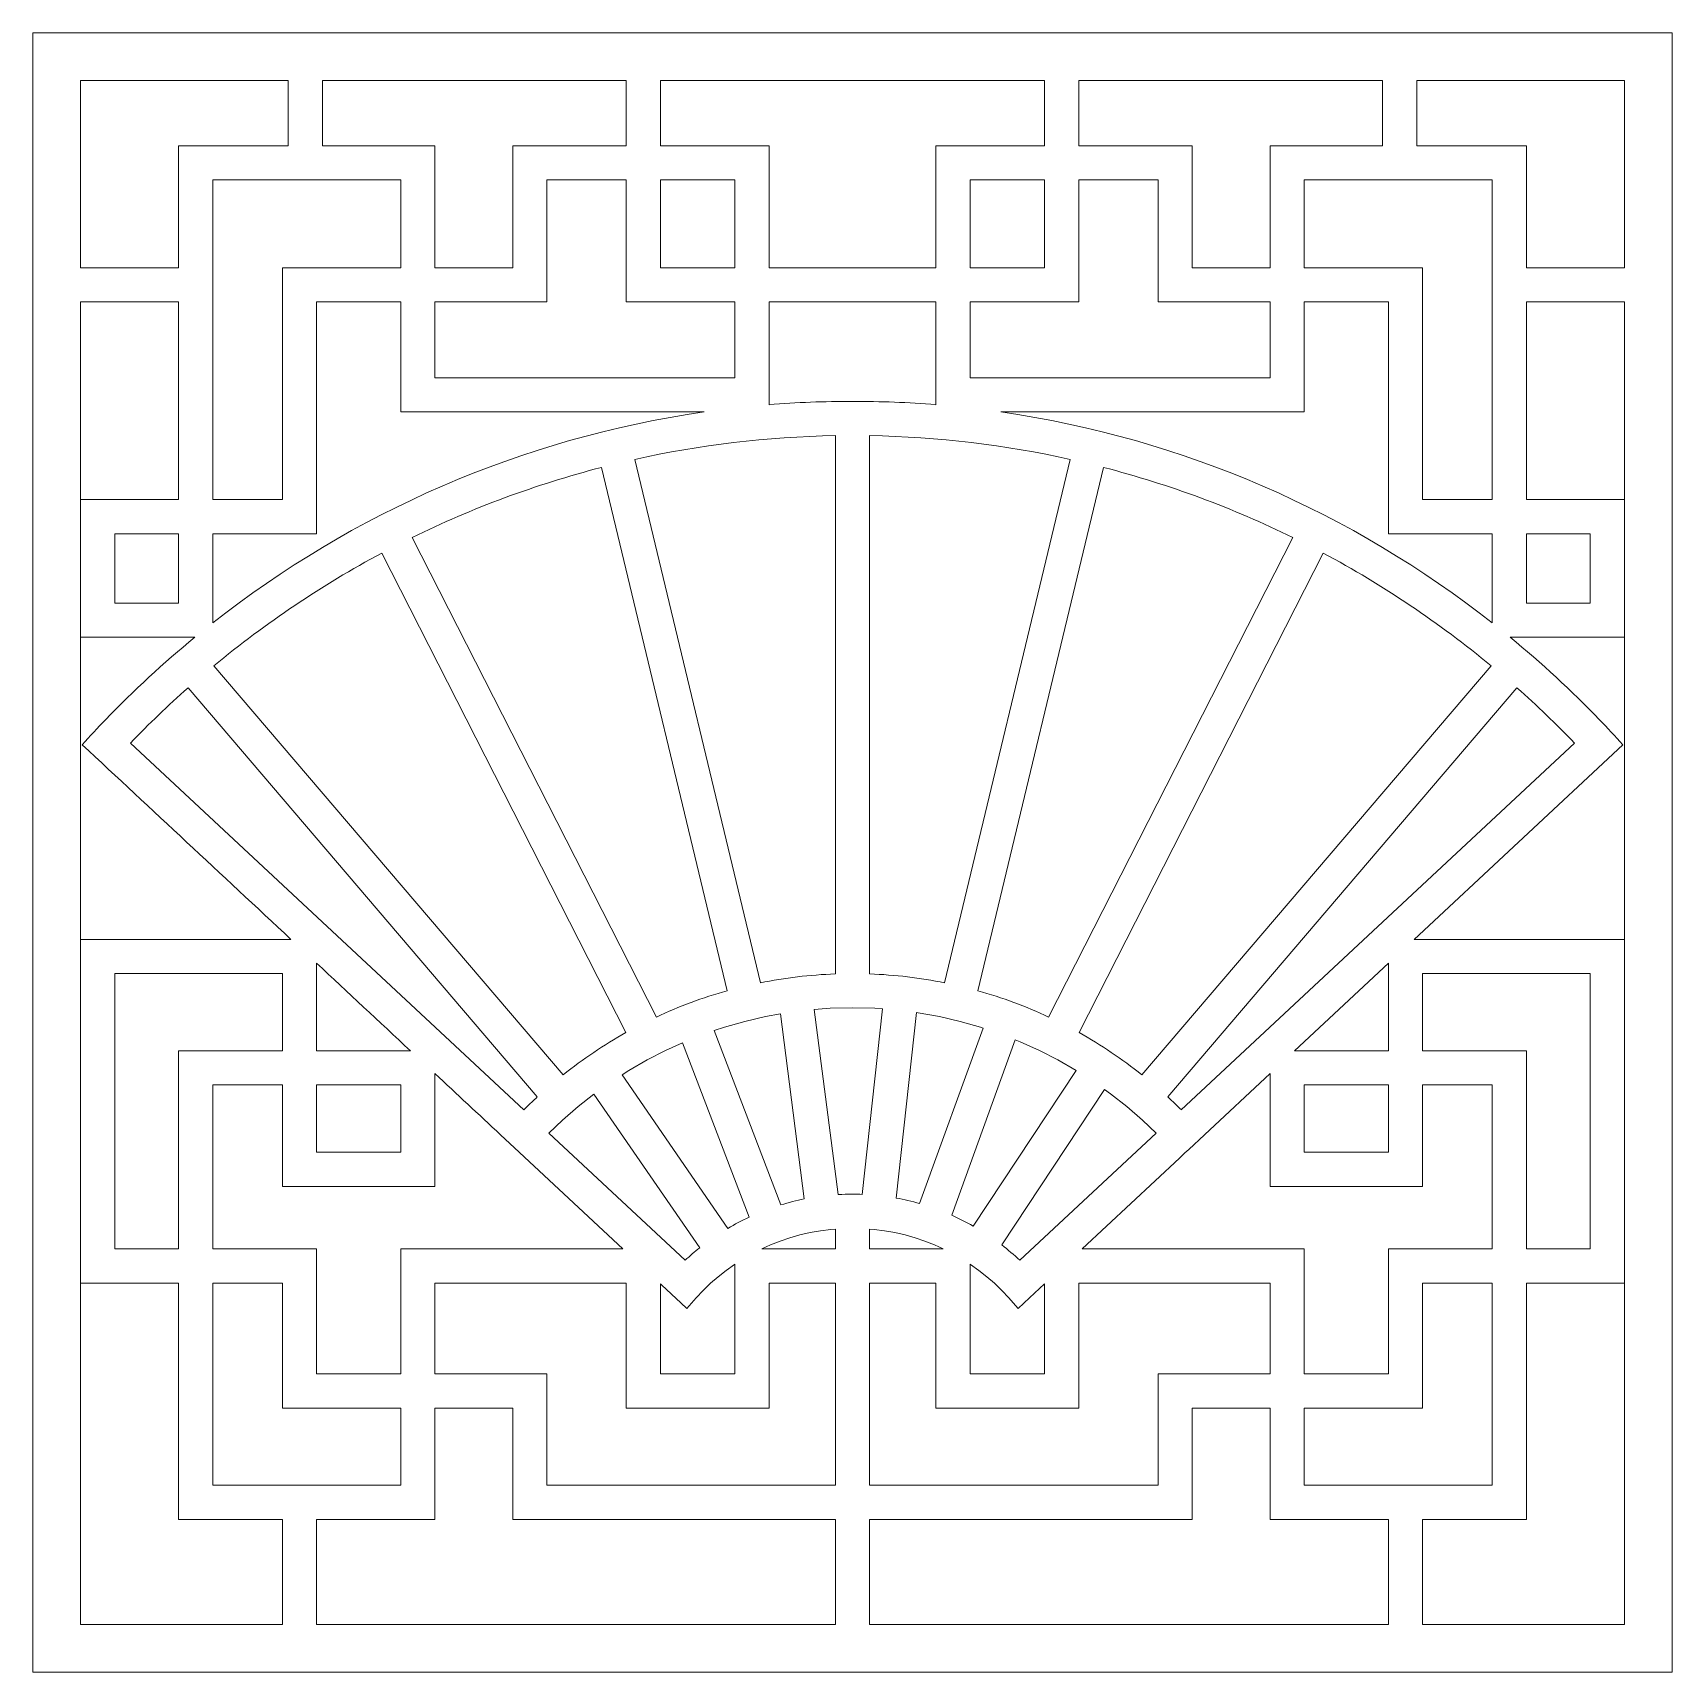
# Model space of a CAD drawing. Header units: centimetres. Extents: x -22 to -10.2, y -2.3 to 9.5.
import ezdxf

# ---------------------------------------------------------------- set-up
doc = ezdxf.new("R2010")
doc.units = ezdxf.units.CM
doc.header["$MEASUREMENT"] = 0
doc.layers.add('layer 1', color=7, linetype='Continuous')

msp = doc.modelspace()

# ---------------------------------------------------------------- linework, layer by layer
at = {"layer": 'layer 1', "color": 250, "lineweight": 9}
msp.add_open_spline([(-22.03, 9.5), (-22.03, 9.5), (-10.22626, 9.5), (-10.22626, 9.5), (-10.22626, 9.5), (-10.22626, 9.5), (-10.22626, -2.30372), (-10.22626, -2.30372), (-10.22626, -2.30372), (-10.22626, -2.30372), (-22.03, -2.30372), (-22.03, -2.30372), (-22.03, -2.30372), (-22.03, -2.30372), (-22.03, 9.5), (-22.03, 9.5)], degree=3, knots=[0, 0, 0, 0, 0.2, 0.2, 0.2, 0.2, 0.4, 0.4, 0.4, 0.4, 0.6, 0.6, 0.6, 0.6, 1, 1, 1, 1], dxfattribs=at)
at = {"layer": 'layer 1', "color": 7, "lineweight": 9}
for points, knots in [([(-21.68572, 9.15573), (-21.68572, 9.15573), (-20.19071, 9.15573), (-20.19071, 9.15573), (-20.19071, 9.15573), (-20.19071, 9.15573), (-20.19071, 8.68618), (-20.19071, 8.68618), (-20.19071, 8.68618), (-20.19071, 8.68618), (-20.98022, 8.68618), (-20.98022, 8.68618), (-20.98022, 8.68618), (-20.98022, 8.68618), (-20.98022, 7.80761), (-20.98022, 7.80761), (-20.98022, 7.80761), (-20.98022, 7.80761), (-21.68572, 7.80761), (-21.68572, 7.80761), (-21.68572, 7.80761), (-21.68572, 7.80761), (-21.68572, 9.15573), (-21.68572, 9.15573)], [0, 0, 0, 0, 0.14285714, 0.14285714, 0.14285714, 0.14285714, 0.28571429, 0.28571429, 0.28571429, 0.28571429, 0.42857143, 0.42857143, 0.42857143, 0.42857143, 0.57142857, 0.57142857, 0.57142857, 0.57142857, 0.71428571, 0.71428571, 0.71428571, 0.71428571, 1, 1, 1, 1]), ([(-19.94481, 9.15573), (-19.94481, 9.15573), (-17.75691, 9.15573), (-17.75691, 9.15573), (-17.75691, 9.15573), (-17.75691, 9.15573), (-17.75691, 8.68618), (-17.75691, 8.68618), (-17.75691, 8.68618), (-17.75691, 8.68618), (-18.57418, 8.68618), (-18.57418, 8.68618), (-18.57418, 8.68618), (-18.57418, 8.45246), (-18.57418, 8.04135), (-18.57418, 7.80761), (-18.57418, 7.80761), (-18.57418, 7.80761), (-19.13451, 7.80761), (-19.13451, 7.80761), (-19.13451, 7.80761), (-19.13451, 7.80761), (-19.13451, 8.68618), (-19.13451, 8.68618), (-19.13451, 8.68618), (-19.13451, 8.68618), (-19.94481, 8.68618), (-19.94481, 8.68618), (-19.94481, 8.68618), (-19.94481, 8.68618), (-19.94481, 9.15573), (-19.94481, 9.15573)], [0, 0, 0, 0, 0.11111111, 0.11111111, 0.11111111, 0.11111111, 0.22222222, 0.22222222, 0.22222222, 0.22222222, 0.33333333, 0.33333333, 0.33333333, 0.33333333, 0.44444444, 0.44444444, 0.44444444, 0.44444444, 0.55555556, 0.55555556, 0.55555556, 0.55555556, 0.66666667, 0.66666667, 0.66666667, 0.66666667, 0.77777778, 0.77777778, 0.77777778, 0.77777778, 1, 1, 1, 1]), ([(-17.51101, 9.15573), (-17.51101, 9.15573), (-14.74525, 9.15573), (-14.74525, 9.15573), (-14.74525, 9.15573), (-14.74525, 9.15573), (-14.74525, 8.68618), (-14.74525, 8.68618), (-14.74525, 8.68618), (-14.74525, 8.68618), (-15.52779, 8.68618), (-15.52779, 8.68618), (-15.52779, 8.68618), (-15.52779, 8.68618), (-15.52779, 7.80761), (-15.52779, 7.80761), (-15.52779, 7.80761), (-15.92801, 7.80761), (-16.32825, 7.80761), (-16.72849, 7.80761), (-16.72849, 7.80761), (-16.72849, 7.80761), (-16.72849, 8.68618), (-16.72849, 8.68618), (-16.72849, 8.68618), (-16.72849, 8.68618), (-17.51101, 8.68618), (-17.51101, 8.68618), (-17.51101, 8.68618), (-17.51101, 8.68618), (-17.51101, 9.15573), (-17.51101, 9.15573)], [0, 0, 0, 0, 0.11111111, 0.11111111, 0.11111111, 0.11111111, 0.22222222, 0.22222222, 0.22222222, 0.22222222, 0.33333333, 0.33333333, 0.33333333, 0.33333333, 0.44444444, 0.44444444, 0.44444444, 0.44444444, 0.55555556, 0.55555556, 0.55555556, 0.55555556, 0.66666667, 0.66666667, 0.66666667, 0.66666667, 0.77777778, 0.77777778, 0.77777778, 0.77777778, 1, 1, 1, 1]), ([(-14.49934, 9.15573), (-14.49934, 9.15573), (-12.31145, 9.15573), (-12.31145, 9.15573), (-12.31145, 9.15573), (-12.31145, 9.15573), (-12.31145, 8.68618), (-12.31145, 8.68618), (-12.31145, 8.68618), (-12.31145, 8.68618), (-13.12177, 8.68618), (-13.12177, 8.68618), (-13.12177, 8.68618), (-13.12177, 8.68618), (-13.12177, 7.80761), (-13.12177, 7.80761), (-13.12177, 7.80761), (-13.12177, 7.80761), (-13.68208, 7.80761), (-13.68208, 7.80761), (-13.68208, 7.80761), (-13.68208, 8.04135), (-13.68208, 8.45246), (-13.68208, 8.68618), (-13.68208, 8.68618), (-13.68208, 8.68618), (-14.49934, 8.68618), (-14.49934, 8.68618), (-14.49934, 8.68618), (-14.49934, 8.68618), (-14.49934, 9.15573), (-14.49934, 9.15573)], [0, 0, 0, 0, 0.11111111, 0.11111111, 0.11111111, 0.11111111, 0.22222222, 0.22222222, 0.22222222, 0.22222222, 0.33333333, 0.33333333, 0.33333333, 0.33333333, 0.44444444, 0.44444444, 0.44444444, 0.44444444, 0.55555556, 0.55555556, 0.55555556, 0.55555556, 0.66666667, 0.66666667, 0.66666667, 0.66666667, 0.77777778, 0.77777778, 0.77777778, 0.77777778, 1, 1, 1, 1]), ([(-12.06555, 9.15573), (-12.06555, 9.15573), (-10.57054, 9.15573), (-10.57054, 9.15573), (-10.57054, 9.15573), (-10.57054, 9.15573), (-10.57054, 7.80761), (-10.57054, 7.80761), (-10.57054, 7.80761), (-10.57054, 7.80761), (-11.27603, 7.80761), (-11.27603, 7.80761), (-11.27603, 7.80761), (-11.27603, 7.80761), (-11.27603, 8.68618), (-11.27603, 8.68618), (-11.27603, 8.68618), (-11.27603, 8.68618), (-12.06555, 8.68618), (-12.06555, 8.68618), (-12.06555, 8.68618), (-12.06555, 8.68618), (-12.06555, 9.15573), (-12.06555, 9.15573)], [0, 0, 0, 0, 0.14285714, 0.14285714, 0.14285714, 0.14285714, 0.28571429, 0.28571429, 0.28571429, 0.28571429, 0.42857143, 0.42857143, 0.42857143, 0.42857143, 0.57142857, 0.57142857, 0.57142857, 0.57142857, 0.71428571, 0.71428571, 0.71428571, 0.71428571, 1, 1, 1, 1]), ([(-19.3804, 7.80761), (-19.3804, 7.80761), (-19.3804, 8.44027), (-19.3804, 8.44027), (-19.3804, 8.44027), (-19.3804, 8.44027), (-20.73433, 8.44027), (-20.73433, 8.44027), (-20.73433, 8.44027), (-20.73433, 8.44027), (-20.73433, 6.13953), (-20.73433, 6.13953), (-20.73433, 6.13953), (-20.73433, 6.13953), (-20.23304, 6.13953), (-20.23304, 6.13953), (-20.23304, 6.13953), (-20.23304, 6.13953), (-20.23304, 7.80761), (-20.23304, 7.80761), (-20.23304, 7.80761), (-19.94885, 7.80761), (-19.6646, 7.80761), (-19.3804, 7.80761)], [0, 0, 0, 0, 0.14285714, 0.14285714, 0.14285714, 0.14285714, 0.28571429, 0.28571429, 0.28571429, 0.28571429, 0.42857143, 0.42857143, 0.42857143, 0.42857143, 0.57142857, 0.57142857, 0.57142857, 0.57142857, 0.71428571, 0.71428571, 0.71428571, 0.71428571, 1, 1, 1, 1]), ([(-16.97436, 7.5617), (-17.23524, 7.5617), (-17.49609, 7.5617), (-17.75691, 7.5617), (-17.75691, 7.5617), (-17.75691, 7.5617), (-17.75691, 8.44027), (-17.75691, 8.44027), (-17.75691, 8.44027), (-17.75691, 8.44027), (-18.32828, 8.44027), (-18.32828, 8.44027), (-18.32828, 8.44027), (-18.32828, 8.44027), (-18.32828, 7.5617), (-18.32828, 7.5617), (-18.32828, 7.5617), (-18.59703, 7.5617), (-18.86576, 7.5617), (-19.13451, 7.5617), (-19.13451, 7.5617), (-19.13451, 7.5617), (-19.13451, 7.01616), (-19.13451, 7.01616), (-19.13451, 7.01616), (-19.13451, 7.01616), (-16.97436, 7.01616), (-16.97436, 7.01616), (-16.97436, 7.01616), (-16.97436, 7.01616), (-16.97436, 7.5617), (-16.97436, 7.5617)], [0, 0, 0, 0, 0.11111111, 0.11111111, 0.11111111, 0.11111111, 0.22222222, 0.22222222, 0.22222222, 0.22222222, 0.33333333, 0.33333333, 0.33333333, 0.33333333, 0.44444444, 0.44444444, 0.44444444, 0.44444444, 0.55555556, 0.55555556, 0.55555556, 0.55555556, 0.66666667, 0.66666667, 0.66666667, 0.66666667, 0.77777778, 0.77777778, 0.77777778, 0.77777778, 1, 1, 1, 1]), ([(-17.51101, 7.80761), (-17.51101, 7.80761), (-16.97436, 7.80761), (-16.97436, 7.80761), (-16.97436, 7.80761), (-16.97436, 7.80761), (-16.97436, 8.44027), (-16.97436, 8.44027), (-16.97436, 8.44027), (-16.97436, 8.44027), (-17.51101, 8.44027), (-17.51101, 8.44027), (-17.51101, 8.44027), (-17.51101, 8.44027), (-17.51101, 7.80761), (-17.51101, 7.80761)], [0, 0, 0, 0, 0.2, 0.2, 0.2, 0.2, 0.4, 0.4, 0.4, 0.4, 0.6, 0.6, 0.6, 0.6, 1, 1, 1, 1]), ([(-15.2819, 7.5617), (-15.2819, 7.5617), (-14.74525, 7.5617), (-14.74525, 7.5617), (-14.74525, 7.5617), (-14.74525, 7.5617), (-14.61676, 7.5617), (-14.61676, 7.5617), (-14.61676, 7.5617), (-14.61676, 7.5617), (-14.49934, 7.5617), (-14.49934, 7.5617), (-14.49934, 7.5617), (-14.49934, 7.5617), (-14.49934, 8.44027), (-14.49934, 8.44027), (-14.49934, 8.44027), (-14.49934, 8.44027), (-13.92798, 8.44027), (-13.92798, 8.44027), (-13.92798, 8.44027), (-13.92798, 8.44027), (-13.92798, 7.5617), (-13.92798, 7.5617), (-13.92798, 7.5617), (-13.65923, 7.5617), (-13.3905, 7.5617), (-13.12177, 7.5617), (-13.12177, 7.5617), (-13.12177, 7.5617), (-13.12177, 7.01616), (-13.12177, 7.01616), (-13.12177, 7.01616), (-13.12177, 7.01616), (-15.2819, 7.01616), (-15.2819, 7.01616), (-15.2819, 7.01616), (-15.2819, 7.01616), (-15.2819, 7.5617), (-15.2819, 7.5617)], [0, 0, 0, 0, 0.09090909, 0.09090909, 0.09090909, 0.09090909, 0.18181818, 0.18181818, 0.18181818, 0.18181818, 0.27272727, 0.27272727, 0.27272727, 0.27272727, 0.36363636, 0.36363636, 0.36363636, 0.36363636, 0.45454545, 0.45454545, 0.45454545, 0.45454545, 0.54545455, 0.54545455, 0.54545455, 0.54545455, 0.63636364, 0.63636364, 0.63636364, 0.63636364, 0.72727273, 0.72727273, 0.72727273, 0.72727273, 0.81818182, 0.81818182, 0.81818182, 0.81818182, 1, 1, 1, 1]), ([(-14.74525, 7.80761), (-14.74525, 7.80761), (-15.2819, 7.80761), (-15.2819, 7.80761), (-15.2819, 7.80761), (-15.2819, 7.80761), (-15.2819, 8.44027), (-15.2819, 8.44027), (-15.2819, 8.44027), (-15.2819, 8.44027), (-14.74525, 8.44027), (-14.74525, 8.44027), (-14.74525, 8.44027), (-14.74525, 8.44027), (-14.74525, 7.80761), (-14.74525, 7.80761)], [0, 0, 0, 0, 0.2, 0.2, 0.2, 0.2, 0.4, 0.4, 0.4, 0.4, 0.6, 0.6, 0.6, 0.6, 1, 1, 1, 1]), ([(-12.87585, 7.80761), (-12.87585, 7.80761), (-12.87585, 8.44027), (-12.87585, 8.44027), (-12.87585, 8.44027), (-12.87585, 8.44027), (-11.52193, 8.44027), (-11.52193, 8.44027), (-11.52193, 8.44027), (-11.52193, 8.44027), (-11.52193, 6.13953), (-11.52193, 6.13953), (-11.52193, 6.13953), (-11.52193, 6.13953), (-12.02322, 6.13953), (-12.02322, 6.13953), (-12.02322, 6.13953), (-12.02322, 6.13953), (-12.02322, 7.80761), (-12.02322, 7.80761), (-12.02322, 7.80761), (-12.30744, 7.80761), (-12.59163, 7.80761), (-12.87585, 7.80761)], [0, 0, 0, 0, 0.14285714, 0.14285714, 0.14285714, 0.14285714, 0.28571429, 0.28571429, 0.28571429, 0.28571429, 0.42857143, 0.42857143, 0.42857143, 0.42857143, 0.57142857, 0.57142857, 0.57142857, 0.57142857, 0.71428571, 0.71428571, 0.71428571, 0.71428571, 1, 1, 1, 1]), ([(-21.68572, 6.13953), (-21.68572, 6.13953), (-21.68572, 7.5617), (-21.68572, 7.5617), (-21.68572, 7.5617), (-21.68572, 7.5617), (-20.98022, 7.5617), (-20.98022, 7.5617), (-20.98022, 7.5617), (-20.98022, 7.5617), (-20.98022, 6.13953), (-20.98022, 6.13953), (-20.98022, 6.13953), (-21.21537, 6.13953), (-21.45055, 6.13953), (-21.68572, 6.13953)], [0, 0, 0, 0, 0.2, 0.2, 0.2, 0.2, 0.4, 0.4, 0.4, 0.4, 0.6, 0.6, 0.6, 0.6, 1, 1, 1, 1]), ([(-17.19542, 6.77024), (-17.19542, 6.77024), (-19.3804, 6.77024), (-19.3804, 6.77024), (-19.3804, 6.77024), (-19.3804, 7.00773), (-19.3804, 7.32422), (-19.3804, 7.5617), (-19.3804, 7.5617), (-19.3804, 7.5617), (-19.98714, 7.5617), (-19.98714, 7.5617), (-19.98714, 7.5617), (-19.98714, 7.03201), (-19.98714, 6.42332), (-19.98714, 5.89361), (-19.98714, 5.89361), (-19.98714, 5.89361), (-20.73433, 5.89361), (-20.73433, 5.89361), (-20.73433, 5.89361), (-20.73433, 5.89361), (-20.73433, 5.25144), (-20.73433, 5.25144), (-20.73433, 5.25144), (-19.72872, 6.04137), (-18.51708, 6.57989), (-17.19542, 6.77024)], [0, 0, 0, 0, 0.125, 0.125, 0.125, 0.125, 0.25, 0.25, 0.25, 0.25, 0.375, 0.375, 0.375, 0.375, 0.5, 0.5, 0.5, 0.5, 0.625, 0.625, 0.625, 0.625, 0.75, 0.75, 0.75, 0.75, 1, 1, 1, 1]), ([(-15.52779, 6.82243), (-15.52779, 7.04253), (-15.52779, 7.34162), (-15.52779, 7.5617), (-15.52779, 7.5617), (-15.92801, 7.5617), (-16.32825, 7.5617), (-16.72849, 7.5617), (-16.72849, 7.5617), (-16.72849, 7.34162), (-16.72849, 7.04253), (-16.72849, 6.82243), (-16.72849, 6.82243), (-16.53039, 6.83831), (-16.33019, 6.84647), (-16.12813, 6.84647), (-16.12813, 6.84647), (-15.92609, 6.84647), (-15.72587, 6.83831), (-15.52779, 6.82243)], [0, 0, 0, 0, 0.16666667, 0.16666667, 0.16666667, 0.16666667, 0.33333333, 0.33333333, 0.33333333, 0.33333333, 0.5, 0.5, 0.5, 0.5, 0.66666667, 0.66666667, 0.66666667, 0.66666667, 1, 1, 1, 1]), ([(-11.52193, 5.25145), (-11.52193, 5.25145), (-11.52193, 5.89361), (-11.52193, 5.89361), (-11.52193, 5.89361), (-11.52193, 5.89361), (-12.26911, 5.89361), (-12.26911, 5.89361), (-12.26911, 5.89361), (-12.26911, 6.42332), (-12.26911, 7.03201), (-12.26911, 7.5617), (-12.26911, 7.5617), (-12.26911, 7.5617), (-12.87585, 7.5617), (-12.87585, 7.5617), (-12.87585, 7.5617), (-12.87585, 7.32422), (-12.87585, 7.00773), (-12.87585, 6.77024), (-12.87585, 6.77024), (-12.87585, 6.77024), (-15.06084, 6.77024), (-15.06084, 6.77024), (-15.06084, 6.77024), (-13.73923, 6.57985), (-12.52753, 6.04139), (-11.52193, 5.25145)], [0, 0, 0, 0, 0.125, 0.125, 0.125, 0.125, 0.25, 0.25, 0.25, 0.25, 0.375, 0.375, 0.375, 0.375, 0.5, 0.5, 0.5, 0.5, 0.625, 0.625, 0.625, 0.625, 0.75, 0.75, 0.75, 0.75, 1, 1, 1, 1]), ([(-10.57054, 7.5617), (-10.57054, 7.5617), (-10.57054, 6.13953), (-10.57054, 6.13953), (-10.57054, 6.13953), (-10.80571, 6.13953), (-11.04088, 6.13953), (-11.27603, 6.13953), (-11.27603, 6.13953), (-11.27603, 6.13953), (-11.27603, 7.5617), (-11.27603, 7.5617), (-11.27603, 7.5617), (-11.27603, 7.5617), (-10.57054, 7.5617), (-10.57054, 7.5617)], [0, 0, 0, 0, 0.2, 0.2, 0.2, 0.2, 0.4, 0.4, 0.4, 0.4, 0.6, 0.6, 0.6, 0.6, 1, 1, 1, 1]), ([(-16.25109, 2.72393), (-16.25109, 2.72393), (-16.25109, 6.59939), (-16.25109, 6.59939), (-16.25109, 6.59939), (-16.74623, 6.59107), (-17.22956, 6.53258), (-17.69613, 6.42871), (-17.69613, 6.42871), (-17.69613, 6.42871), (-16.79139, 2.66013), (-16.79139, 2.66013), (-16.79139, 2.66013), (-16.61578, 2.69558), (-16.43531, 2.71725), (-16.25109, 2.72393)], [0, 0, 0, 0, 0.2, 0.2, 0.2, 0.2, 0.4, 0.4, 0.4, 0.4, 0.6, 0.6, 0.6, 0.6, 1, 1, 1, 1]), ([(-15.46486, 2.66013), (-15.46486, 2.66013), (-14.56013, 6.42871), (-14.56013, 6.42871), (-14.56013, 6.42871), (-15.0267, 6.53259), (-15.51, 6.59107), (-16.00516, 6.59939), (-16.00516, 6.59939), (-16.00516, 6.59939), (-16.00516, 2.72393), (-16.00516, 2.72393), (-16.00516, 2.72393), (-15.82098, 2.71722), (-15.64047, 2.69559), (-15.46486, 2.66013)], [0, 0, 0, 0, 0.2, 0.2, 0.2, 0.2, 0.4, 0.4, 0.4, 0.4, 0.6, 0.6, 0.6, 0.6, 1, 1, 1, 1]), ([(-17.03048, 2.60261), (-17.03048, 2.60261), (-17.93522, 6.37105), (-17.93522, 6.37105), (-17.93522, 6.37105), (-18.41038, 6.24797), (-18.86682, 6.07758), (-19.29921, 5.86523), (-19.29921, 5.86523), (-19.29921, 5.86523), (-17.54049, 2.41354), (-17.54049, 2.41354), (-17.54049, 2.41354), (-17.37714, 2.48979), (-17.20671, 2.55324), (-17.03048, 2.60261)], [0, 0, 0, 0, 0.2, 0.2, 0.2, 0.2, 0.4, 0.4, 0.4, 0.4, 0.6, 0.6, 0.6, 0.6, 1, 1, 1, 1]), ([(-14.71576, 2.41354), (-14.71576, 2.41354), (-12.95705, 5.86523), (-12.95705, 5.86523), (-12.95705, 5.86523), (-13.38941, 6.07759), (-13.8459, 6.24798), (-14.32107, 6.37105), (-14.32107, 6.37105), (-14.32107, 6.37105), (-15.22578, 2.60261), (-15.22578, 2.60261), (-15.22578, 2.60261), (-15.04957, 2.55323), (-14.87911, 2.48981), (-14.71576, 2.41354)], [0, 0, 0, 0, 0.2, 0.2, 0.2, 0.2, 0.4, 0.4, 0.4, 0.4, 0.6, 0.6, 0.6, 0.6, 1, 1, 1, 1]), ([(-21.68572, 5.1478), (-21.68572, 5.1478), (-21.68572, 6.13953), (-21.68572, 6.13953), (-21.68572, 6.13953), (-21.68572, 6.13953), (-21.68572, 5.1478), (-21.68572, 5.1478)], [0, 0, 0, 0, 0.33333333, 0.33333333, 0.33333333, 0.33333333, 1, 1, 1, 1]), ([(-10.57054, 5.1478), (-10.57054, 5.1478), (-10.57054, 6.13953), (-10.57054, 6.13953), (-10.57054, 6.13953), (-10.57054, 6.13953), (-10.57054, 5.1478), (-10.57054, 5.1478)], [0, 0, 0, 0, 0.33333333, 0.33333333, 0.33333333, 0.33333333, 1, 1, 1, 1]), ([(-21.43979, 5.89361), (-21.43979, 5.89361), (-21.43979, 5.39372), (-21.43979, 5.39372), (-21.43979, 5.39372), (-21.43979, 5.39372), (-20.98022, 5.39372), (-20.98022, 5.39372), (-20.98022, 5.39372), (-20.98022, 5.39372), (-20.98022, 5.89361), (-20.98022, 5.89361), (-20.98022, 5.89361), (-20.98022, 5.89361), (-21.43979, 5.89361), (-21.43979, 5.89361)], [0, 0, 0, 0, 0.2, 0.2, 0.2, 0.2, 0.4, 0.4, 0.4, 0.4, 0.6, 0.6, 0.6, 0.6, 1, 1, 1, 1]), ([(-10.81646, 5.89361), (-10.81646, 5.89361), (-10.81646, 5.39372), (-10.81646, 5.39372), (-10.81646, 5.39372), (-10.81646, 5.39372), (-11.27603, 5.39372), (-11.27603, 5.39372), (-11.27603, 5.39372), (-11.27603, 5.39372), (-11.27603, 5.89361), (-11.27603, 5.89361), (-11.27603, 5.89361), (-11.27603, 5.89361), (-10.81646, 5.89361), (-10.81646, 5.89361)], [0, 0, 0, 0, 0.2, 0.2, 0.2, 0.2, 0.4, 0.4, 0.4, 0.4, 0.6, 0.6, 0.6, 0.6, 1, 1, 1, 1]), ([(-20.72554, 4.94297), (-20.72554, 4.94297), (-18.21076, 1.99855), (-18.21076, 1.99855), (-18.21076, 1.99855), (-18.06909, 2.11114), (-17.91817, 2.2125), (-17.75935, 2.30137), (-17.75935, 2.30137), (-17.75935, 2.30137), (-19.51806, 5.75306), (-19.51806, 5.75306), (-19.51806, 5.75306), (-19.9481, 5.52336), (-20.35246, 5.25149), (-20.72554, 4.94297)], [0, 0, 0, 0, 0.2, 0.2, 0.2, 0.2, 0.4, 0.4, 0.4, 0.4, 0.6, 0.6, 0.6, 0.6, 1, 1, 1, 1]), ([(-14.04551, 1.99855), (-14.04551, 1.99855), (-11.53071, 4.94297), (-11.53071, 4.94297), (-11.53071, 4.94297), (-11.90381, 5.25147), (-12.30816, 5.52336), (-12.73822, 5.75306), (-12.73822, 5.75306), (-12.73822, 5.75306), (-14.49691, 2.30137), (-14.49691, 2.30137), (-14.49691, 2.30137), (-14.33811, 2.2125), (-14.18717, 2.11114), (-14.04551, 1.99855)], [0, 0, 0, 0, 0.2, 0.2, 0.2, 0.2, 0.4, 0.4, 0.4, 0.4, 0.6, 0.6, 0.6, 0.6, 1, 1, 1, 1]), ([(-21.68572, 2.9728), (-21.68572, 2.9728), (-21.68572, 5.1478), (-21.68572, 5.1478), (-21.68572, 5.1478), (-21.41155, 5.1478), (-21.13744, 5.1478), (-20.86327, 5.1478), (-20.86327, 5.1478), (-21.08896, 4.96242), (-21.30372, 4.7642), (-21.50627, 4.55411), (-21.50627, 4.55411), (-21.56317, 4.49511), (-21.61919, 4.43526), (-21.67417, 4.37441), (-21.67417, 4.37441), (-21.17314, 3.90722), (-20.67212, 3.44), (-20.17109, 2.9728), (-20.17109, 2.9728), (-20.67597, 2.9728), (-21.18086, 2.9728), (-21.68572, 2.9728)], [0, 0, 0, 0, 0.14285714, 0.14285714, 0.14285714, 0.14285714, 0.28571429, 0.28571429, 0.28571429, 0.28571429, 0.42857143, 0.42857143, 0.42857143, 0.42857143, 0.57142857, 0.57142857, 0.57142857, 0.57142857, 0.71428571, 0.71428571, 0.71428571, 0.71428571, 1, 1, 1, 1]), ([(-10.57054, 5.1478), (-10.57054, 5.1478), (-10.57054, 2.9728), (-10.57054, 2.9728), (-10.57054, 2.9728), (-11.07542, 2.9728), (-11.58027, 2.9728), (-12.08516, 2.9728), (-12.08516, 2.9728), (-12.08516, 2.9728), (-10.58209, 4.37441), (-10.58209, 4.37441), (-10.58209, 4.37441), (-10.63707, 4.43526), (-10.69308, 4.4951), (-10.74998, 4.55411), (-10.74998, 4.55411), (-10.95253, 4.7642), (-11.16732, 4.9624), (-11.39298, 5.1478), (-11.39298, 5.1478), (-11.11882, 5.1478), (-10.8447, 5.1478), (-10.57054, 5.1478)], [0, 0, 0, 0, 0.14285714, 0.14285714, 0.14285714, 0.14285714, 0.28571429, 0.28571429, 0.28571429, 0.28571429, 0.42857143, 0.42857143, 0.42857143, 0.42857143, 0.57142857, 0.57142857, 0.57142857, 0.57142857, 0.71428571, 0.71428571, 0.71428571, 0.71428571, 1, 1, 1, 1]), ([(-18.49464, 1.74571), (-18.48868, 1.75132), (-18.41583, 1.82189), (-18.39758, 1.83867), (-18.39758, 1.83867), (-18.39758, 1.83867), (-20.91234, 4.78305), (-20.91234, 4.78305), (-20.91234, 4.78305), (-21.05554, 4.65631), (-21.19377, 4.52405), (-21.32655, 4.3865), (-21.32655, 4.3865), (-21.32655, 4.3865), (-18.49464, 1.74571), (-18.49464, 1.74571)], [0, 0, 0, 0, 0.2, 0.2, 0.2, 0.2, 0.4, 0.4, 0.4, 0.4, 0.6, 0.6, 0.6, 0.6, 1, 1, 1, 1]), ([(-13.76159, 1.74572), (-13.76159, 1.74572), (-10.92974, 4.3865), (-10.92974, 4.3865), (-10.92974, 4.3865), (-11.06249, 4.52405), (-11.20074, 4.65629), (-11.34391, 4.78306), (-11.34391, 4.78306), (-11.34391, 4.78306), (-13.85867, 1.83867), (-13.85867, 1.83867), (-13.85867, 1.83867), (-13.83924, 1.82078), (-13.75395, 1.73805), (-13.76159, 1.74572)], [0, 0, 0, 0, 0.2, 0.2, 0.2, 0.2, 0.4, 0.4, 0.4, 0.4, 0.6, 0.6, 0.6, 0.6, 1, 1, 1, 1]), ([(-21.68572, 2.9728), (-21.68572, 2.9728), (-21.68572, 0.49816), (-21.68572, 0.49816), (-21.68572, 0.49816), (-21.68572, 0.49816), (-21.68572, 2.9728), (-21.68572, 2.9728)], [0, 0, 0, 0, 0.33333333, 0.33333333, 0.33333333, 0.33333333, 1, 1, 1, 1]), ([(-10.57054, 0.49816), (-10.57054, 0.49816), (-10.57054, 2.9728), (-10.57054, 2.9728), (-10.57054, 2.9728), (-10.57054, 2.9728), (-10.57054, 0.49816), (-10.57054, 0.49816)], [0, 0, 0, 0, 0.33333333, 0.33333333, 0.33333333, 0.33333333, 1, 1, 1, 1]), ([(-20.98022, 2.17022), (-20.98022, 2.17022), (-20.23304, 2.17022), (-20.23304, 2.17022), (-20.23304, 2.17022), (-20.23304, 2.17022), (-20.23304, 2.72688), (-20.23304, 2.72688), (-20.23304, 2.72688), (-20.23304, 2.72688), (-21.43979, 2.72688), (-21.43979, 2.72688), (-21.43979, 2.72688), (-21.43979, 2.72688), (-21.43979, 0.74407), (-21.43979, 0.74407), (-21.43979, 0.74407), (-21.43979, 0.74407), (-20.98022, 0.74407), (-20.98022, 0.74407), (-20.98022, 0.74407), (-20.98022, 0.74407), (-20.98022, 2.17022), (-20.98022, 2.17022)], [0, 0, 0, 0, 0.14285714, 0.14285714, 0.14285714, 0.14285714, 0.28571429, 0.28571429, 0.28571429, 0.28571429, 0.42857143, 0.42857143, 0.42857143, 0.42857143, 0.57142857, 0.57142857, 0.57142857, 0.57142857, 0.71428571, 0.71428571, 0.71428571, 0.71428571, 1, 1, 1, 1]), ([(-19.98714, 2.80123), (-19.98714, 2.80123), (-19.98714, 2.17022), (-19.98714, 2.17022), (-19.98714, 2.17022), (-19.76158, 2.17022), (-19.53602, 2.17022), (-19.31046, 2.17022), (-19.31046, 2.17022), (-19.53602, 2.38055), (-19.76158, 2.59089), (-19.98714, 2.80123)], [0, 0, 0, 0, 0.25, 0.25, 0.25, 0.25, 0.5, 0.5, 0.5, 0.5, 1, 1, 1, 1]), ([(-12.94578, 2.17022), (-12.72022, 2.17022), (-12.49468, 2.17022), (-12.26911, 2.17022), (-12.26911, 2.17022), (-12.26911, 2.17022), (-12.26911, 2.80125), (-12.26911, 2.80125), (-12.26911, 2.80125), (-12.26911, 2.80125), (-12.94578, 2.17022), (-12.94578, 2.17022)], [0, 0, 0, 0, 0.25, 0.25, 0.25, 0.25, 0.5, 0.5, 0.5, 0.5, 1, 1, 1, 1]), ([(-11.27603, 2.17022), (-11.27603, 2.17022), (-12.02324, 2.17022), (-12.02324, 2.17022), (-12.02324, 2.17022), (-12.02324, 2.17022), (-12.02324, 2.72688), (-12.02324, 2.72688), (-12.02324, 2.72688), (-12.02324, 2.72688), (-10.81646, 2.72688), (-10.81646, 2.72688), (-10.81646, 2.72688), (-10.81646, 2.72688), (-10.81646, 0.74407), (-10.81646, 0.74407), (-10.81646, 0.74407), (-10.81646, 0.74407), (-11.27603, 0.74407), (-11.27603, 0.74407), (-11.27603, 0.74407), (-11.27603, 0.74407), (-11.27603, 2.17022), (-11.27603, 2.17022)], [0, 0, 0, 0, 0.14285714, 0.14285714, 0.14285714, 0.14285714, 0.28571429, 0.28571429, 0.28571429, 0.28571429, 0.42857143, 0.42857143, 0.42857143, 0.42857143, 0.57142857, 0.57142857, 0.57142857, 0.57142857, 0.71428571, 0.71428571, 0.71428571, 0.71428571, 1, 1, 1, 1]), ([(-16.05812, 1.1369), (-16.08139, 1.13782), (-16.10474, 1.13832), (-16.12813, 1.13832), (-16.12813, 1.13832), (-16.16272, 1.13832), (-16.19715, 1.13728), (-16.23145, 1.13525), (-16.23145, 1.13525), (-16.23145, 1.13525), (-16.40307, 2.46737), (-16.40307, 2.46737), (-16.40307, 2.46737), (-16.40307, 2.46737), (-16.28783, 2.47618), (-16.28783, 2.47618), (-16.28783, 2.47618), (-16.28783, 2.47618), (-16.12813, 2.48025), (-16.12813, 2.48025), (-16.12813, 2.48025), (-16.12813, 2.48025), (-15.96843, 2.47618), (-15.96843, 2.47618), (-15.96843, 2.47618), (-15.96843, 2.47618), (-15.91166, 2.47184), (-15.91166, 2.47184), (-15.91166, 2.47184), (-15.91166, 2.47184), (-16.05812, 1.1369), (-16.05812, 1.1369)], [0, 0, 0, 0, 0.11111111, 0.11111111, 0.11111111, 0.11111111, 0.22222222, 0.22222222, 0.22222222, 0.22222222, 0.33333333, 0.33333333, 0.33333333, 0.33333333, 0.44444444, 0.44444444, 0.44444444, 0.44444444, 0.55555556, 0.55555556, 0.55555556, 0.55555556, 0.66666667, 0.66666667, 0.66666667, 0.66666667, 0.77777778, 0.77777778, 0.77777778, 0.77777778, 1, 1, 1, 1]), ([(-16.47533, 1.10368), (-16.53215, 1.09222), (-16.58814, 1.07799), (-16.6433, 1.06109), (-16.6433, 1.06109), (-16.6433, 1.06109), (-17.12334, 2.31549), (-17.12334, 2.31549), (-17.12334, 2.31549), (-17.12334, 2.31549), (-17.05079, 2.34013), (-17.05079, 2.34013), (-17.05079, 2.34013), (-17.05079, 2.34013), (-16.90353, 2.38211), (-16.90353, 2.38211), (-16.90353, 2.38211), (-16.90353, 2.38211), (-16.75342, 2.4169), (-16.75342, 2.4169), (-16.75342, 2.4169), (-16.75342, 2.4169), (-16.64698, 2.43601), (-16.64698, 2.43601), (-16.64698, 2.43601), (-16.64698, 2.43601), (-16.47533, 1.10368), (-16.47533, 1.10368)], [0, 0, 0, 0, 0.125, 0.125, 0.125, 0.125, 0.25, 0.25, 0.25, 0.25, 0.375, 0.375, 0.375, 0.375, 0.5, 0.5, 0.5, 0.5, 0.625, 0.625, 0.625, 0.625, 0.75, 0.75, 0.75, 0.75, 1, 1, 1, 1]), ([(-15.6449, 1.07055), (-15.70032, 1.0864), (-15.75665, 1.09955), (-15.81368, 1.10992), (-15.81368, 1.10992), (-15.81368, 1.10992), (-15.66716, 2.44577), (-15.66716, 2.44577), (-15.66716, 2.44577), (-15.66716, 2.44577), (-15.6556, 2.44431), (-15.6556, 2.44431), (-15.6556, 2.44431), (-15.6556, 2.44431), (-15.50284, 2.4169), (-15.50284, 2.4169), (-15.50284, 2.4169), (-15.50284, 2.4169), (-15.35273, 2.38211), (-15.35273, 2.38211), (-15.35273, 2.38211), (-15.35273, 2.38211), (-15.20547, 2.34013), (-15.20547, 2.34013), (-15.20547, 2.34013), (-15.20547, 2.34013), (-15.18842, 2.33434), (-15.18842, 2.33434), (-15.18842, 2.33434), (-15.18842, 2.33434), (-15.6449, 1.07055), (-15.6449, 1.07055)], [0, 0, 0, 0, 0.11111111, 0.11111111, 0.11111111, 0.11111111, 0.22222222, 0.22222222, 0.22222222, 0.22222222, 0.33333333, 0.33333333, 0.33333333, 0.33333333, 0.44444444, 0.44444444, 0.44444444, 0.44444444, 0.55555556, 0.55555556, 0.55555556, 0.55555556, 0.66666667, 0.66666667, 0.66666667, 0.66666667, 0.77777778, 0.77777778, 0.77777778, 0.77777778, 1, 1, 1, 1]), ([(-15.25915, 0.90872), (-15.30938, 0.93721), (-15.36097, 0.96321), (-15.41375, 0.98664), (-15.41375, 0.98664), (-15.41375, 0.98664), (-14.95739, 2.25008), (-14.95739, 2.25008), (-14.95739, 2.25008), (-14.95739, 2.25008), (-14.92021, 2.23538), (-14.92021, 2.23538), (-14.92021, 2.23538), (-14.92021, 2.23538), (-14.78258, 2.17298), (-14.78258, 2.17298), (-14.78258, 2.17298), (-14.78258, 2.17298), (-14.64855, 2.10418), (-14.64855, 2.10418), (-14.64855, 2.10418), (-14.64855, 2.10418), (-14.51857, 2.02929), (-14.51857, 2.02929), (-14.51857, 2.02929), (-14.51857, 2.02929), (-15.25915, 0.90872), (-15.25915, 0.90872)], [0, 0, 0, 0, 0.125, 0.125, 0.125, 0.125, 0.25, 0.25, 0.25, 0.25, 0.375, 0.375, 0.375, 0.375, 0.5, 0.5, 0.5, 0.5, 0.625, 0.625, 0.625, 0.625, 0.75, 0.75, 0.75, 0.75, 1, 1, 1, 1]), ([(-16.87285, 0.97281), (-16.92514, 0.94839), (-16.9762, 0.9214), (-17.0259, 0.89197), (-17.0259, 0.89197), (-17.0259, 0.89197), (-17.78699, 1.99766), (-17.78699, 1.99766), (-17.78699, 1.99766), (-17.78699, 1.99766), (-17.73792, 2.02916), (-17.73792, 2.02916), (-17.73792, 2.02916), (-17.73792, 2.02916), (-17.6077, 2.10418), (-17.6077, 2.10418), (-17.6077, 2.10418), (-17.6077, 2.10418), (-17.47365, 2.17298), (-17.47365, 2.17298), (-17.47365, 2.17298), (-17.47365, 2.17298), (-17.35305, 2.22767), (-17.35305, 2.22767), (-17.35305, 2.22767), (-17.35305, 2.22767), (-16.87285, 0.97281), (-16.87285, 0.97281)], [0, 0, 0, 0, 0.125, 0.125, 0.125, 0.125, 0.25, 0.25, 0.25, 0.25, 0.375, 0.375, 0.375, 0.375, 0.5, 0.5, 0.5, 0.5, 0.625, 0.625, 0.625, 0.625, 0.75, 0.75, 0.75, 0.75, 1, 1, 1, 1]), ([(-19.13451, 2.00616), (-19.13451, 2.00616), (-19.13451, 1.19411), (-19.13451, 1.19411), (-19.13451, 1.19411), (-19.50068, 1.19411), (-19.86688, 1.19411), (-20.23304, 1.19411), (-20.23304, 1.19411), (-20.23304, 1.19411), (-20.23304, 1.9243), (-20.23304, 1.9243), (-20.23304, 1.9243), (-20.23304, 1.9243), (-20.73433, 1.9243), (-20.73433, 1.9243), (-20.73433, 1.9243), (-20.73433, 1.9243), (-20.73433, 0.74407), (-20.73433, 0.74407), (-20.73433, 0.74407), (-20.48526, 0.74407), (-20.23621, 0.74407), (-19.98714, 0.74407), (-19.98714, 0.74407), (-19.98714, 0.74407), (-19.98714, -0.15575), (-19.98714, -0.15575), (-19.98714, -0.15575), (-19.98714, -0.15575), (-19.3804, -0.15575), (-19.3804, -0.15575), (-19.3804, -0.15575), (-19.3804, -0.15575), (-19.3804, 0.74407), (-19.3804, 0.74407), (-19.3804, 0.74407), (-18.84731, 0.74407), (-18.31421, 0.74407), (-17.78108, 0.74407), (-17.78108, 0.74407), (-17.78108, 0.74407), (-18.56208, 1.47235), (-18.56208, 1.47235), (-18.56208, 1.47235), (-18.56208, 1.47235), (-18.66248, 1.56596), (-18.66248, 1.56596), (-18.66248, 1.56596), (-18.8198, 1.7127), (-18.97716, 1.85943), (-19.13451, 2.00616)], [0, 0, 0, 0, 0.07142857, 0.07142857, 0.07142857, 0.07142857, 0.14285714, 0.14285714, 0.14285714, 0.14285714, 0.21428571, 0.21428571, 0.21428571, 0.21428571, 0.28571429, 0.28571429, 0.28571429, 0.28571429, 0.35714286, 0.35714286, 0.35714286, 0.35714286, 0.42857143, 0.42857143, 0.42857143, 0.42857143, 0.5, 0.5, 0.5, 0.5, 0.57142857, 0.57142857, 0.57142857, 0.57142857, 0.64285714, 0.64285714, 0.64285714, 0.64285714, 0.71428571, 0.71428571, 0.71428571, 0.71428571, 0.78571429, 0.78571429, 0.78571429, 0.78571429, 0.85714286, 0.85714286, 0.85714286, 0.85714286, 1, 1, 1, 1]), ([(-19.3804, 1.44002), (-19.3804, 1.44002), (-19.3804, 1.9243), (-19.3804, 1.9243), (-19.3804, 1.9243), (-19.3804, 1.9243), (-19.98714, 1.9243), (-19.98714, 1.9243), (-19.98714, 1.9243), (-19.98714, 1.9243), (-19.98714, 1.44002), (-19.98714, 1.44002), (-19.98714, 1.44002), (-19.98714, 1.44002), (-19.3804, 1.44002), (-19.3804, 1.44002)], [0, 0, 0, 0, 0.2, 0.2, 0.2, 0.2, 0.4, 0.4, 0.4, 0.4, 0.6, 0.6, 0.6, 0.6, 1, 1, 1, 1]), ([(-14.92347, 0.66227), (-14.96534, 0.70134), (-15.00895, 0.73824), (-15.05411, 0.77289), (-15.05411, 0.77289), (-15.05411, 0.77289), (-14.31415, 1.8926), (-14.31415, 1.8926), (-14.31415, 1.8926), (-14.31415, 1.8926), (-14.27008, 1.86122), (-14.27008, 1.86122), (-14.27008, 1.86122), (-14.27008, 1.86122), (-14.15248, 1.76871), (-14.15248, 1.76871), (-14.15248, 1.76871), (-14.15248, 1.76871), (-14.03947, 1.67078), (-14.03947, 1.67078), (-14.03947, 1.67078), (-14.03947, 1.67078), (-13.94184, 1.57766), (-13.94184, 1.57766), (-13.94184, 1.57766), (-13.94184, 1.57766), (-14.92347, 0.66227), (-14.92347, 0.66227)], [0, 0, 0, 0, 0.125, 0.125, 0.125, 0.125, 0.25, 0.25, 0.25, 0.25, 0.375, 0.375, 0.375, 0.375, 0.5, 0.5, 0.5, 0.5, 0.625, 0.625, 0.625, 0.625, 0.75, 0.75, 0.75, 0.75, 1, 1, 1, 1]), ([(-14.47517, 0.74407), (-13.94205, 0.74407), (-13.40892, 0.74407), (-12.87585, 0.74407), (-12.87585, 0.74407), (-12.87585, 0.74407), (-12.87585, -0.15575), (-12.87585, -0.15575), (-12.87585, -0.15575), (-12.87585, -0.15575), (-12.26911, -0.15575), (-12.26911, -0.15575), (-12.26911, -0.15575), (-12.26911, -0.15575), (-12.26911, 0.74407), (-12.26911, 0.74407), (-12.26911, 0.74407), (-12.02008, 0.74407), (-11.77099, 0.74407), (-11.52193, 0.74407), (-11.52193, 0.74407), (-11.52193, 0.74407), (-11.52193, 1.9243), (-11.52193, 1.9243), (-11.52193, 1.9243), (-11.52193, 1.9243), (-12.02324, 1.9243), (-12.02324, 1.9243), (-12.02324, 1.9243), (-12.02324, 1.9243), (-12.02324, 1.19411), (-12.02324, 1.19411), (-12.02324, 1.19411), (-12.38938, 1.19411), (-12.75558, 1.19411), (-13.12177, 1.19411), (-13.12177, 1.19411), (-13.12177, 1.19411), (-13.12177, 2.00616), (-13.12177, 2.00616), (-13.12177, 2.00616), (-13.12177, 2.00616), (-13.59378, 1.56596), (-13.59378, 1.56596), (-13.59378, 1.56596), (-13.59378, 1.56596), (-13.70711, 1.46032), (-13.70711, 1.46032), (-13.70711, 1.46032), (-13.70711, 1.46032), (-13.73457, 1.43468), (-13.73457, 1.43468), (-13.73457, 1.43468), (-13.73457, 1.43468), (-13.77447, 1.3975), (-13.77447, 1.3975), (-13.77447, 1.3975), (-13.77447, 1.3975), (-14.47517, 0.74407), (-14.47517, 0.74407)], [0, 0, 0, 0, 0.0625, 0.0625, 0.0625, 0.0625, 0.125, 0.125, 0.125, 0.125, 0.1875, 0.1875, 0.1875, 0.1875, 0.25, 0.25, 0.25, 0.25, 0.3125, 0.3125, 0.3125, 0.3125, 0.375, 0.375, 0.375, 0.375, 0.4375, 0.4375, 0.4375, 0.4375, 0.5, 0.5, 0.5, 0.5, 0.5625, 0.5625, 0.5625, 0.5625, 0.625, 0.625, 0.625, 0.625, 0.6875, 0.6875, 0.6875, 0.6875, 0.75, 0.75, 0.75, 0.75, 0.8125, 0.8125, 0.8125, 0.8125, 0.875, 0.875, 0.875, 0.875, 1, 1, 1, 1]), ([(-12.87585, 1.44002), (-12.87585, 1.44002), (-12.87585, 1.9243), (-12.87585, 1.9243), (-12.87585, 1.9243), (-12.87585, 1.9243), (-12.26911, 1.9243), (-12.26911, 1.9243), (-12.26911, 1.9243), (-12.26911, 1.9243), (-12.26911, 1.44002), (-12.26911, 1.44002), (-12.26911, 1.44002), (-12.26911, 1.44002), (-12.87585, 1.44002), (-12.87585, 1.44002)], [0, 0, 0, 0, 0.2, 0.2, 0.2, 0.2, 0.4, 0.4, 0.4, 0.4, 0.6, 0.6, 0.6, 0.6, 1, 1, 1, 1]), ([(-17.22832, 0.75231), (-17.26421, 0.72372), (-17.29905, 0.69368), (-17.33276, 0.66224), (-17.33276, 0.66224), (-17.33276, 0.66224), (-18.31441, 1.57766), (-18.31441, 1.57766), (-18.31441, 1.57766), (-18.31441, 1.57766), (-18.2168, 1.67078), (-18.2168, 1.67078), (-18.2168, 1.67078), (-18.2168, 1.67078), (-18.10375, 1.76871), (-18.10375, 1.76871), (-18.10375, 1.76871), (-18.10375, 1.76871), (-17.98973, 1.85845), (-17.98973, 1.85845), (-17.98973, 1.85845), (-17.98973, 1.85845), (-17.22832, 0.75231), (-17.22832, 0.75231)], [0, 0, 0, 0, 0.14285714, 0.14285714, 0.14285714, 0.14285714, 0.28571429, 0.28571429, 0.28571429, 0.28571429, 0.42857143, 0.42857143, 0.42857143, 0.42857143, 0.57142857, 0.57142857, 0.57142857, 0.57142857, 0.71428571, 0.71428571, 0.71428571, 0.71428571, 1, 1, 1, 1]), ([(-16.78186, 0.74407), (-16.60495, 0.74407), (-16.428, 0.74407), (-16.25109, 0.74407), (-16.25109, 0.74407), (-16.25109, 0.74407), (-16.25109, 0.88692), (-16.25109, 0.88692), (-16.25109, 0.88692), (-16.25109, 0.88692), (-16.28345, 0.88445), (-16.28345, 0.88445), (-16.28345, 0.88445), (-16.28345, 0.88445), (-16.35936, 0.87474), (-16.35936, 0.87474), (-16.35936, 0.87474), (-16.35936, 0.87474), (-16.43409, 0.86135), (-16.43409, 0.86135), (-16.43409, 0.86135), (-16.43409, 0.86135), (-16.50746, 0.84434), (-16.50746, 0.84434), (-16.50746, 0.84434), (-16.50746, 0.84434), (-16.57946, 0.82381), (-16.57946, 0.82381), (-16.57946, 0.82381), (-16.57946, 0.82381), (-16.65001, 0.79986), (-16.65001, 0.79986), (-16.65001, 0.79986), (-16.65001, 0.79986), (-16.71895, 0.77259), (-16.71895, 0.77259), (-16.71895, 0.77259), (-16.71895, 0.77259), (-16.78186, 0.74407), (-16.78186, 0.74407)], [0, 0, 0, 0, 0.09090909, 0.09090909, 0.09090909, 0.09090909, 0.18181818, 0.18181818, 0.18181818, 0.18181818, 0.27272727, 0.27272727, 0.27272727, 0.27272727, 0.36363636, 0.36363636, 0.36363636, 0.36363636, 0.45454545, 0.45454545, 0.45454545, 0.45454545, 0.54545455, 0.54545455, 0.54545455, 0.54545455, 0.63636364, 0.63636364, 0.63636364, 0.63636364, 0.72727273, 0.72727273, 0.72727273, 0.72727273, 0.81818182, 0.81818182, 0.81818182, 0.81818182, 1, 1, 1, 1]), ([(-16.00516, 0.88692), (-16.00516, 0.88692), (-16.00516, 0.74407), (-16.00516, 0.74407), (-16.00516, 0.74407), (-15.82826, 0.74407), (-15.6513, 0.74407), (-15.4744, 0.74407), (-15.4744, 0.74407), (-15.4744, 0.74407), (-15.53731, 0.77259), (-15.53731, 0.77259), (-15.53731, 0.77259), (-15.53731, 0.77259), (-15.60628, 0.79986), (-15.60628, 0.79986), (-15.60628, 0.79986), (-15.60628, 0.79986), (-15.6768, 0.82381), (-15.6768, 0.82381), (-15.6768, 0.82381), (-15.6768, 0.82381), (-15.74878, 0.84434), (-15.74878, 0.84434), (-15.74878, 0.84434), (-15.74878, 0.84434), (-15.8222, 0.86135), (-15.8222, 0.86135), (-15.8222, 0.86135), (-15.8222, 0.86135), (-15.89687, 0.87474), (-15.89687, 0.87474), (-15.89687, 0.87474), (-15.89687, 0.87474), (-15.97283, 0.88445), (-15.97283, 0.88445), (-15.97283, 0.88445), (-15.97283, 0.88445), (-16.00516, 0.88692), (-16.00516, 0.88692)], [0, 0, 0, 0, 0.09090909, 0.09090909, 0.09090909, 0.09090909, 0.18181818, 0.18181818, 0.18181818, 0.18181818, 0.27272727, 0.27272727, 0.27272727, 0.27272727, 0.36363636, 0.36363636, 0.36363636, 0.36363636, 0.45454545, 0.45454545, 0.45454545, 0.45454545, 0.54545455, 0.54545455, 0.54545455, 0.54545455, 0.63636364, 0.63636364, 0.63636364, 0.63636364, 0.72727273, 0.72727273, 0.72727273, 0.72727273, 0.81818182, 0.81818182, 0.81818182, 0.81818182, 1, 1, 1, 1]), ([(-17.51101, 0.49222), (-17.51101, 0.49222), (-17.51101, -0.15575), (-17.51101, -0.15575), (-17.51101, -0.15575), (-17.51101, -0.15575), (-16.97436, -0.15575), (-16.97436, -0.15575), (-16.97436, -0.15575), (-16.97436, -0.15575), (-16.97436, 0.63393), (-16.97436, 0.63393), (-16.97436, 0.63393), (-16.97436, 0.63393), (-16.97734, 0.632), (-16.97734, 0.632), (-16.97734, 0.632), (-16.97734, 0.632), (-17.03711, 0.58947), (-17.03711, 0.58947), (-17.03711, 0.58947), (-17.03711, 0.58947), (-17.09473, 0.54417), (-17.09473, 0.54417), (-17.09473, 0.54417), (-17.09473, 0.54417), (-17.15008, 0.49621), (-17.15008, 0.49621), (-17.15008, 0.49621), (-17.15008, 0.49621), (-17.20304, 0.44569), (-17.20304, 0.44569), (-17.20304, 0.44569), (-17.20304, 0.44569), (-17.25356, 0.39271), (-17.25356, 0.39271), (-17.25356, 0.39271), (-17.25356, 0.39271), (-17.31988, 0.31399), (-17.31988, 0.31399), (-17.31988, 0.31399), (-17.31988, 0.31399), (-17.36349, 0.35466), (-17.36349, 0.35466), (-17.36349, 0.35466), (-17.36349, 0.35466), (-17.36463, 0.35571), (-17.36463, 0.35571), (-17.36463, 0.35571), (-17.36463, 0.35571), (-17.50059, 0.48251), (-17.50059, 0.48251), (-17.50059, 0.48251), (-17.50059, 0.48251), (-17.51101, 0.49222), (-17.51101, 0.49222)], [0, 0, 0, 0, 0.06666667, 0.06666667, 0.06666667, 0.06666667, 0.13333333, 0.13333333, 0.13333333, 0.13333333, 0.2, 0.2, 0.2, 0.2, 0.26666667, 0.26666667, 0.26666667, 0.26666667, 0.33333333, 0.33333333, 0.33333333, 0.33333333, 0.4, 0.4, 0.4, 0.4, 0.46666667, 0.46666667, 0.46666667, 0.46666667, 0.53333333, 0.53333333, 0.53333333, 0.53333333, 0.6, 0.6, 0.6, 0.6, 0.66666667, 0.66666667, 0.66666667, 0.66666667, 0.73333333, 0.73333333, 0.73333333, 0.73333333, 0.8, 0.8, 0.8, 0.8, 0.86666667, 0.86666667, 0.86666667, 0.86666667, 1, 1, 1, 1]), ([(-15.2819, 0.63395), (-15.2819, 0.63395), (-15.2819, -0.15575), (-15.2819, -0.15575), (-15.2819, -0.15575), (-15.2819, -0.15575), (-14.74525, -0.15575), (-14.74525, -0.15575), (-14.74525, -0.15575), (-14.74525, -0.15575), (-14.74525, 0.49222), (-14.74525, 0.49222), (-14.74525, 0.49222), (-14.74525, 0.49222), (-14.853, 0.39173), (-14.853, 0.39173), (-14.853, 0.39173), (-14.853, 0.39173), (-14.93638, 0.31401), (-14.93638, 0.31401), (-14.93638, 0.31401), (-14.93638, 0.31401), (-14.95472, 0.33737), (-14.95472, 0.33737), (-14.95472, 0.33737), (-14.95472, 0.33737), (-15.00271, 0.3927), (-15.00271, 0.3927), (-15.00271, 0.3927), (-15.00271, 0.3927), (-15.05323, 0.44569), (-15.05323, 0.44569), (-15.05323, 0.44569), (-15.05323, 0.44569), (-15.10621, 0.49621), (-15.10621, 0.49621), (-15.10621, 0.49621), (-15.10621, 0.49621), (-15.16155, 0.54417), (-15.16155, 0.54417), (-15.16155, 0.54417), (-15.16155, 0.54417), (-15.21915, 0.58947), (-15.21915, 0.58947), (-15.21915, 0.58947), (-15.21915, 0.58947), (-15.27889, 0.632), (-15.27889, 0.632), (-15.27889, 0.632), (-15.27889, 0.632), (-15.2819, 0.63395), (-15.2819, 0.63395)], [0, 0, 0, 0, 0.07142857, 0.07142857, 0.07142857, 0.07142857, 0.14285714, 0.14285714, 0.14285714, 0.14285714, 0.21428571, 0.21428571, 0.21428571, 0.21428571, 0.28571429, 0.28571429, 0.28571429, 0.28571429, 0.35714286, 0.35714286, 0.35714286, 0.35714286, 0.42857143, 0.42857143, 0.42857143, 0.42857143, 0.5, 0.5, 0.5, 0.5, 0.57142857, 0.57142857, 0.57142857, 0.57142857, 0.64285714, 0.64285714, 0.64285714, 0.64285714, 0.71428571, 0.71428571, 0.71428571, 0.71428571, 0.78571429, 0.78571429, 0.78571429, 0.78571429, 0.85714286, 0.85714286, 0.85714286, 0.85714286, 1, 1, 1, 1]), ([(-20.23304, -1.95945), (-20.23304, -1.95945), (-21.68572, -1.95945), (-21.68572, -1.95945), (-21.68572, -1.95945), (-21.68572, -1.95945), (-21.68572, 0.49816), (-21.68572, 0.49816), (-21.68572, 0.49816), (-21.45057, 0.49816), (-21.2154, 0.49816), (-20.98022, 0.49816), (-20.98022, 0.49816), (-20.98022, 0.49816), (-20.98022, -1.20312), (-20.98022, -1.20312), (-20.98022, -1.20312), (-20.73119, -1.20312), (-20.4821, -1.20312), (-20.23304, -1.20312), (-20.23304, -1.20312), (-20.23304, -1.20312), (-20.23304, -1.95945), (-20.23304, -1.95945)], [0, 0, 0, 0, 0.14285714, 0.14285714, 0.14285714, 0.14285714, 0.28571429, 0.28571429, 0.28571429, 0.28571429, 0.42857143, 0.42857143, 0.42857143, 0.42857143, 0.57142857, 0.57142857, 0.57142857, 0.57142857, 0.71428571, 0.71428571, 0.71428571, 0.71428571, 1, 1, 1, 1]), ([(-20.23304, -0.40166), (-20.23304, -0.40166), (-20.23304, 0.49816), (-20.23304, 0.49816), (-20.23304, 0.49816), (-20.23304, 0.49816), (-20.73433, 0.49816), (-20.73433, 0.49816), (-20.73433, 0.49816), (-20.73433, 0.49816), (-20.73433, -0.95722), (-20.73433, -0.95722), (-20.73433, -0.95722), (-20.73433, -0.95722), (-19.3804, -0.95722), (-19.3804, -0.95722), (-19.3804, -0.95722), (-19.3804, -0.95722), (-19.3804, -0.40166), (-19.3804, -0.40166), (-19.3804, -0.40166), (-19.6646, -0.40166), (-19.94885, -0.40166), (-20.23304, -0.40166)], [0, 0, 0, 0, 0.14285714, 0.14285714, 0.14285714, 0.14285714, 0.28571429, 0.28571429, 0.28571429, 0.28571429, 0.42857143, 0.42857143, 0.42857143, 0.42857143, 0.57142857, 0.57142857, 0.57142857, 0.57142857, 0.71428571, 0.71428571, 0.71428571, 0.71428571, 1, 1, 1, 1]), ([(-16.25109, -0.95722), (-16.25109, -0.95722), (-16.25109, 0.49816), (-16.25109, 0.49816), (-16.25109, 0.49816), (-16.4102, 0.49816), (-16.56936, 0.49816), (-16.72849, 0.49816), (-16.72849, 0.49816), (-16.72849, 0.49816), (-16.72849, -0.40166), (-16.72849, -0.40166), (-16.72849, -0.40166), (-17.07128, -0.40166), (-17.41411, -0.40166), (-17.75691, -0.40166), (-17.75691, -0.40166), (-17.75691, -0.40166), (-17.75691, 0.49816), (-17.75691, 0.49816), (-17.75691, 0.49816), (-17.75691, 0.49816), (-19.13451, 0.49816), (-19.13451, 0.49816), (-19.13451, 0.49816), (-19.13451, 0.49816), (-19.13451, -0.15575), (-19.13451, -0.15575), (-19.13451, -0.15575), (-18.86576, -0.15575), (-18.59703, -0.15575), (-18.32828, -0.15575), (-18.32828, -0.15575), (-18.32828, -0.15575), (-18.32828, -0.95722), (-18.32828, -0.95722), (-18.32828, -0.95722), (-17.63587, -0.95722), (-16.94348, -0.95722), (-16.25109, -0.95722)], [0, 0, 0, 0, 0.09090909, 0.09090909, 0.09090909, 0.09090909, 0.18181818, 0.18181818, 0.18181818, 0.18181818, 0.27272727, 0.27272727, 0.27272727, 0.27272727, 0.36363636, 0.36363636, 0.36363636, 0.36363636, 0.45454545, 0.45454545, 0.45454545, 0.45454545, 0.54545455, 0.54545455, 0.54545455, 0.54545455, 0.63636364, 0.63636364, 0.63636364, 0.63636364, 0.72727273, 0.72727273, 0.72727273, 0.72727273, 0.81818182, 0.81818182, 0.81818182, 0.81818182, 1, 1, 1, 1]), ([(-16.00516, 0.49816), (-16.00516, 0.49816), (-16.00516, -0.95722), (-16.00516, -0.95722), (-16.00516, -0.95722), (-15.31278, -0.95722), (-14.62039, -0.95722), (-13.92798, -0.95722), (-13.92798, -0.95722), (-13.92798, -0.95722), (-13.92798, -0.15575), (-13.92798, -0.15575), (-13.92798, -0.15575), (-13.65923, -0.15575), (-13.3905, -0.15575), (-13.12177, -0.15575), (-13.12177, -0.15575), (-13.12177, -0.15575), (-13.12177, 0.49816), (-13.12177, 0.49816), (-13.12177, 0.49816), (-13.12177, 0.49816), (-14.49934, 0.49816), (-14.49934, 0.49816), (-14.49934, 0.49816), (-14.49934, 0.49816), (-14.49934, -0.40166), (-14.49934, -0.40166), (-14.49934, -0.40166), (-14.84214, -0.40166), (-15.18497, -0.40166), (-15.52779, -0.40166), (-15.52779, -0.40166), (-15.52779, -0.40166), (-15.52779, 0.49816), (-15.52779, 0.49816), (-15.52779, 0.49816), (-15.68693, 0.49816), (-15.84603, 0.49816), (-16.00516, 0.49816)], [0, 0, 0, 0, 0.09090909, 0.09090909, 0.09090909, 0.09090909, 0.18181818, 0.18181818, 0.18181818, 0.18181818, 0.27272727, 0.27272727, 0.27272727, 0.27272727, 0.36363636, 0.36363636, 0.36363636, 0.36363636, 0.45454545, 0.45454545, 0.45454545, 0.45454545, 0.54545455, 0.54545455, 0.54545455, 0.54545455, 0.63636364, 0.63636364, 0.63636364, 0.63636364, 0.72727273, 0.72727273, 0.72727273, 0.72727273, 0.81818182, 0.81818182, 0.81818182, 0.81818182, 1, 1, 1, 1]), ([(-12.02324, -0.40166), (-12.02324, -0.40166), (-12.02324, 0.49816), (-12.02324, 0.49816), (-12.02324, 0.49816), (-12.02324, 0.49816), (-11.52193, 0.49816), (-11.52193, 0.49816), (-11.52193, 0.49816), (-11.52193, 0.49816), (-11.52193, -0.95722), (-11.52193, -0.95722), (-11.52193, -0.95722), (-11.52193, -0.95722), (-12.87585, -0.95722), (-12.87585, -0.95722), (-12.87585, -0.95722), (-12.87585, -0.95722), (-12.87585, -0.40166), (-12.87585, -0.40166), (-12.87585, -0.40166), (-12.59163, -0.40166), (-12.30741, -0.40166), (-12.02324, -0.40166)], [0, 0, 0, 0, 0.14285714, 0.14285714, 0.14285714, 0.14285714, 0.28571429, 0.28571429, 0.28571429, 0.28571429, 0.42857143, 0.42857143, 0.42857143, 0.42857143, 0.57142857, 0.57142857, 0.57142857, 0.57142857, 0.71428571, 0.71428571, 0.71428571, 0.71428571, 1, 1, 1, 1]), ([(-10.57054, 0.49816), (-10.57054, 0.49816), (-10.57054, -1.95945), (-10.57054, -1.95945), (-10.57054, -1.95945), (-10.57054, -1.95945), (-12.02324, -1.95945), (-12.02324, -1.95945), (-12.02324, -1.95945), (-12.02324, -1.95945), (-12.02324, -1.20312), (-12.02324, -1.20312), (-12.02324, -1.20312), (-11.77415, -1.20312), (-11.5251, -1.20312), (-11.27603, -1.20312), (-11.27603, -1.20312), (-11.27603, -1.20312), (-11.27603, 0.49816), (-11.27603, 0.49816), (-11.27603, 0.49816), (-11.04088, 0.49816), (-10.80571, 0.49816), (-10.57054, 0.49816)], [0, 0, 0, 0, 0.14285714, 0.14285714, 0.14285714, 0.14285714, 0.28571429, 0.28571429, 0.28571429, 0.28571429, 0.42857143, 0.42857143, 0.42857143, 0.42857143, 0.57142857, 0.57142857, 0.57142857, 0.57142857, 0.71428571, 0.71428571, 0.71428571, 0.71428571, 1, 1, 1, 1]), ([(-16.25109, -1.95945), (-16.25109, -1.95945), (-19.98714, -1.95945), (-19.98714, -1.95945), (-19.98714, -1.95945), (-19.98714, -1.95945), (-19.98714, -1.20312), (-19.98714, -1.20312), (-19.98714, -1.20312), (-19.70292, -1.20312), (-19.4187, -1.20312), (-19.13451, -1.20312), (-19.13451, -1.20312), (-19.13451, -1.20312), (-19.13451, -0.40166), (-19.13451, -0.40166), (-19.13451, -0.40166), (-19.13451, -0.40166), (-18.57418, -0.40166), (-18.57418, -0.40166), (-18.57418, -0.40166), (-18.57418, -0.40166), (-18.57418, -1.20312), (-18.57418, -1.20312), (-18.57418, -1.20312), (-17.79979, -1.20312), (-17.02545, -1.20312), (-16.25109, -1.20312), (-16.25109, -1.20312), (-16.25109, -1.20312), (-16.25109, -1.95945), (-16.25109, -1.95945)], [0, 0, 0, 0, 0.11111111, 0.11111111, 0.11111111, 0.11111111, 0.22222222, 0.22222222, 0.22222222, 0.22222222, 0.33333333, 0.33333333, 0.33333333, 0.33333333, 0.44444444, 0.44444444, 0.44444444, 0.44444444, 0.55555556, 0.55555556, 0.55555556, 0.55555556, 0.66666667, 0.66666667, 0.66666667, 0.66666667, 0.77777778, 0.77777778, 0.77777778, 0.77777778, 1, 1, 1, 1]), ([(-12.26911, -1.95945), (-12.26911, -1.95945), (-16.00516, -1.95945), (-16.00516, -1.95945), (-16.00516, -1.95945), (-16.00516, -1.95945), (-16.00516, -1.20312), (-16.00516, -1.20312), (-16.00516, -1.20312), (-15.2308, -1.20312), (-14.45644, -1.20312), (-13.68208, -1.20312), (-13.68208, -1.20312), (-13.68208, -1.20312), (-13.68208, -0.40166), (-13.68208, -0.40166), (-13.68208, -0.40166), (-13.68208, -0.40166), (-13.12177, -0.40166), (-13.12177, -0.40166), (-13.12177, -0.40166), (-13.12177, -0.40166), (-13.12177, -1.20312), (-13.12177, -1.20312), (-13.12177, -1.20312), (-12.83756, -1.20312), (-12.55331, -1.20312), (-12.26911, -1.20312), (-12.26911, -1.20312), (-12.26911, -1.20312), (-12.26911, -1.95945), (-12.26911, -1.95945)], [0, 0, 0, 0, 0.11111111, 0.11111111, 0.11111111, 0.11111111, 0.22222222, 0.22222222, 0.22222222, 0.22222222, 0.33333333, 0.33333333, 0.33333333, 0.33333333, 0.44444444, 0.44444444, 0.44444444, 0.44444444, 0.55555556, 0.55555556, 0.55555556, 0.55555556, 0.66666667, 0.66666667, 0.66666667, 0.66666667, 0.77777778, 0.77777778, 0.77777778, 0.77777778, 1, 1, 1, 1])]:
    msp.add_open_spline(points, degree=3, knots=knots, dxfattribs=at)

doc.saveas('drawing.dxf')
